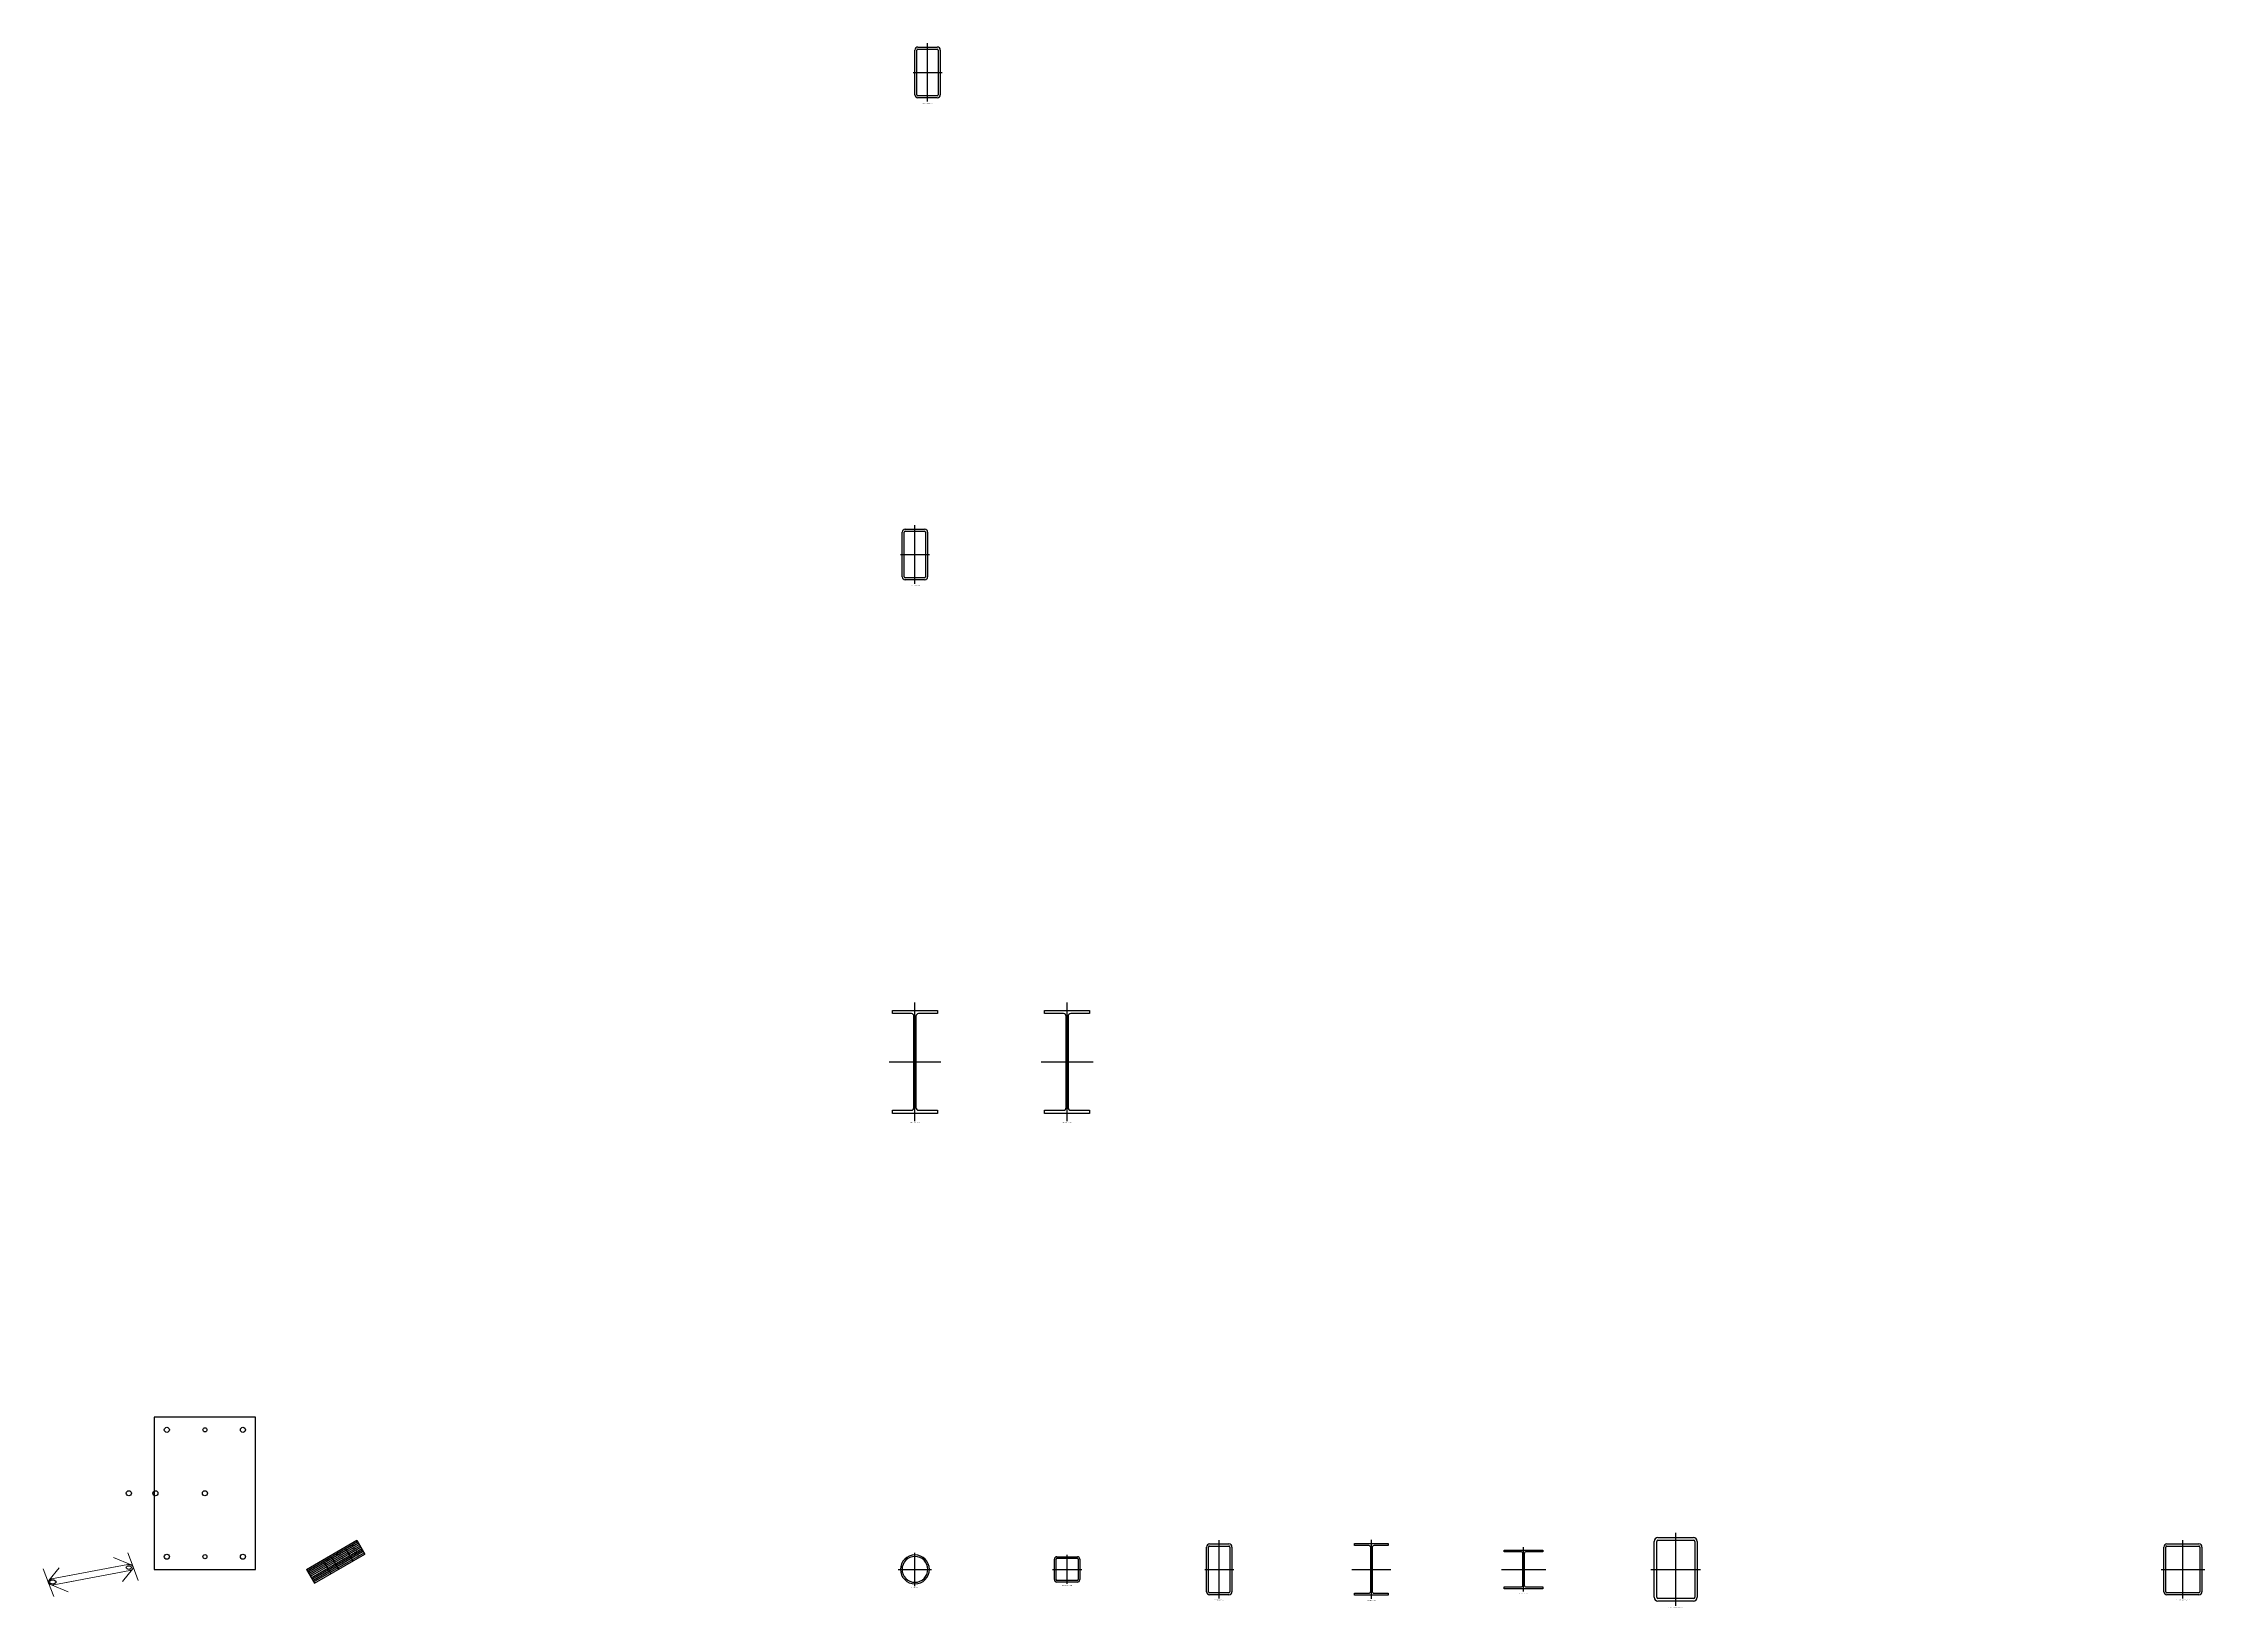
# Model space of a CAD drawing. Header units: millimetres. Extents: x -438 to 8086, y -151 to 6015.
import ezdxf

# ---------------------------------------------------------------- set-up
doc = ezdxf.new("R2010")
doc.units = ezdxf.units.MM
for name, color, linetype in [('MDH_AXES', 8, 'Continuous'), ('MDH_LABEL', 2, 'Continuous'), ('MDH_REBAR_TABLE', 7, 'Continuous'), ('MDH_STEEL', 4, 'Continuous'), ('MDH_TIE', 1, 'Continuous')]:
    doc.layers.add(name, color=color, linetype=linetype)
doc.styles.get("Standard").update_dxf_attribs({"font": 'arial.ttf'})

# ---------------------------------------------------------------- blocks, each defined once
blk = doc.blocks.new('*T1')
at = {"layer": 'MDH_REBAR_TABLE', "color": 0, "linetype": 'ByBlock', "lineweight": -2, "transparency": 16777216}
for p, q in [((0, 0), (199.2, 115)), ((3.2, -5.5), (202.4, 109.5)), ((6.3, -11), (205.5, 104)), ((9.5, -16.5), (208.7, 98.5)), ((12.7, -21.9), (211.9, 93.1)), ((15.8, -27.4), (215, 87.6)), ((199.2, 115), (230.9, 60.2)), ((0, 0), (31.7, -54.8)), ((19, -32.9), (218.2, 82.1)), ((22.2, -38.4), (221.4, 76.6)), ((25.3, -43.9), (224.5, 71.1)), ((28.5, -49.4), (227.7, 65.6)), ((31.7, -54.8), (230.9, 60.2)), ((68.1, 32), (96.6, -17.3)), ((98.4, 49.5), (126.9, 0.2)), ((154.7, 82), (183.2, 32.7))]:
    blk.add_line(p, q, dxfattribs=at)
at = {"layer": 'MDH_REBAR_TABLE', "color": 0, "transparency": 16777216, "char_height": 2.5, "rotation": 30}
for s, insert, width, attachment_point in [('Total area (mm²)', (180.1, 93), 52, 5), ('402.1', (183.3, 87.5), 52, 5), ('1256.6', (186.5, 82.1), 52, 5), ('REBAR PERCENTAGE (snapshot 2026-10-25)', (101.2, 54.8), 227, 5), ('Quantity', (84.9, 38), 32, 5), ('2', (88, 32.5), 32, 5), ('4', (91.2, 27.1), 32, 5), ('6', (94.4, 21.6), 32, 5), ('Area per bar (mm²)', (128.2, 63), 62, 5), ('201.1', (131.3, 57.5), 62, 5), ('314.2', (134.5, 52.1), 62, 5), ('As (mm²)', (137.7, 46.6), 62, 5), ('ρ = As/Ag (%)', (144, 35.6), 62, 5), ('Ag (mm²)', (140.8, 41.1), 62, 5), ('Target ρ (%)', (147.2, 30.1), 62, 5), ('As − As,target (mm²)', (153.5, 19.1), 62, 5), ('As,target (mm²)', (150.3, 24.6), 62, 5), ('1658.8', (189.6, 76.6), 52, 5), ('240,000', (192.8, 71.1), 52, 5), ('0.691', (196, 65.6), 52, 5), ('1.000', (199.1, 60.1), 52, 5), ('2400.0', (202.3, 54.6), 52, 5), ('-741.2', (205.5, 49.1), 52, 5), ('Bar size', (6, -7.5), 72, 4), ('H16', (9.2, -13), 72, 4), ('H20', (12.4, -18.4), 72, 4), ('Total bars', (15.5, -23.9), 72, 4)]:
    blk.add_mtext(s, dxfattribs=dict(at, insert=insert, width=width, attachment_point=attachment_point))
blk = doc.blocks.new('*U4')
for radius, start, end in [(57.1, 0, 180), (57.1, 180, 360), (50.9, 360, 540), (50.9, 180, 360)]:
    blk.add_arc((0, 0), radius, start, end)
blk.add_point((0, 0))
blk = doc.blocks.new('*U8')
for p, q in [((-50, -40.55), (-50, 40.55)), ((-43.7, -40.55), (-43.7, 40.55)), ((-40.55, 50), (40.55, 50)), ((-40.55, 43.7), (40.55, 43.7)), ((43.7, 40.55), (43.7, -40.55)), ((50, 40.55), (50, -40.55)), ((40.55, -43.7), (-40.55, -43.7)), ((40.55, -50), (-40.55, -50))]:
    blk.add_line(p, q)
for centre, radius, start, end in [((-40.55, 40.55), 9.45, 90, 180), ((-40.55, 40.55), 3.15, 90, 180), ((40.55, 40.55), 9.45, 0, 90), ((40.55, 40.55), 3.15, 360, 450), ((-40.55, -40.55), 9.45, 180, 270), ((-40.55, -40.55), 3.15, 180, 270), ((40.55, -40.55), 9.45, 270, 360), ((40.55, -40.55), 3.15, 270, 360)]:
    blk.add_arc(centre, radius, start, end)
blk.add_point((0, 0))
blk = doc.blocks.new('*U13')
for p, q in [((-50, -88), (-50, 88)), ((-42, -88), (-42, 88)), ((-38, 100), (38, 100)), ((-38, 92), (38, 92)), ((42, 88), (42, -88)), ((50, 88), (50, -88)), ((38, -92), (-38, -92)), ((38, -100), (-38, -100))]:
    blk.add_line(p, q)
for centre, radius, start, end in [((-38, 88), 12, 90, 180), ((-38, 88), 4, 90, 180), ((38, 88), 12, 0, 90), ((38, 88), 4, 360, 450), ((-38, -88), 12, 180, 270), ((-38, -88), 4, 180, 270), ((38, -88), 12, 270, 360), ((38, -88), 4, 270, 360)]:
    blk.add_arc(centre, radius, start, end)
blk.add_point((0, 0))
blk = doc.blocks.new('*U17')
for p, q in [((-66.6, 101.6), (66.6, 101.6)), ((-66.6, 93.8), (-66.6, 101.6)), ((-10.45, 93.8), (-66.6, 93.8)), ((-2.85, -86.2), (-2.85, 86.2)), ((2.85, 86.2), (2.85, -86.2)), ((66.6, 93.8), (10.45, 93.8)), ((66.6, 101.6), (66.6, 93.8)), ((-66.6, -101.6), (-66.6, -93.8)), ((-66.6, -93.8), (-10.45, -93.8)), ((66.6, -101.6), (-66.6, -101.6)), ((10.45, -93.8), (66.6, -93.8)), ((66.6, -93.8), (66.6, -101.6))]:
    blk.add_line(p, q)
for centre, start, end in [((-10.45, 86.2), 0, 90), ((10.45, 86.2), 90, 180), ((-10.45, -86.2), 270, 360), ((10.45, -86.2), 180, 270)]:
    blk.add_arc(centre, 7.6, start, end)
blk.add_point((0, 0))
blk = doc.blocks.new('*U19')
for p, q in [((-76.1, 76.2), (76.1, 76.2)), ((-76.1, 69.4), (-76.1, 76.2)), ((-10.5, 69.4), (-76.1, 69.4)), ((-2.9, -61.8), (-2.9, 61.8)), ((2.9, 61.8), (2.9, -61.8)), ((76.1, 69.4), (10.5, 69.4)), ((76.1, 76.2), (76.1, 69.4)), ((-76.1, -76.2), (-76.1, -69.4)), ((-76.1, -69.4), (-10.5, -69.4)), ((76.1, -76.2), (-76.1, -76.2)), ((10.5, -69.4), (76.1, -69.4)), ((76.1, -69.4), (76.1, -76.2))]:
    blk.add_line(p, q)
for centre, start, end in [((-10.5, 61.8), 0, 90), ((10.5, 61.8), 90, 180), ((-10.5, -61.8), 270, 360), ((10.5, -61.8), 180, 270)]:
    blk.add_arc(centre, 7.6, start, end)
blk.add_point((0, 0))
blk = doc.blocks.new('*U21')
for p, q in [((-88.95, 203.2), (88.95, 203.2)), ((-88.95, 190.4), (-88.95, 203.2)), ((-14.15, 190.4), (-88.95, 190.4)), ((-3.95, -180.2), (-3.95, 180.2)), ((3.95, 180.2), (3.95, -180.2)), ((88.95, 190.4), (14.15, 190.4)), ((88.95, 203.2), (88.95, 190.4)), ((-88.95, -203.2), (-88.95, -190.4)), ((-88.95, -190.4), (-14.15, -190.4)), ((88.95, -203.2), (-88.95, -203.2)), ((14.15, -190.4), (88.95, -190.4)), ((88.95, -190.4), (88.95, -203.2))]:
    blk.add_line(p, q)
for centre, start, end in [((-14.15, 180.2), 0, 90), ((14.15, 180.2), 90, 180), ((-14.15, -180.2), 270, 360), ((14.15, -180.2), 180, 270)]:
    blk.add_arc(centre, 10.2, start, end)
blk.add_point((0, 0))
blk = doc.blocks.new('*U23')
for p, q in [((-88.95, 203.2), (88.95, 203.2)), ((-88.95, 190.4), (-88.95, 203.2)), ((-14.15, 190.4), (-88.95, 190.4)), ((-3.95, -180.2), (-3.95, 180.2)), ((3.95, 180.2), (3.95, -180.2)), ((88.95, 190.4), (14.15, 190.4)), ((88.95, 203.2), (88.95, 190.4)), ((-88.95, -203.2), (-88.95, -190.4)), ((-88.95, -190.4), (-14.15, -190.4)), ((88.95, -203.2), (-88.95, -203.2)), ((14.15, -190.4), (88.95, -190.4)), ((88.95, -190.4), (88.95, -203.2))]:
    blk.add_line(p, q)
for centre, start, end in [((-14.15, 180.2), 360, 450), ((14.15, 180.2), 90, 180), ((-14.15, -180.2), 270, 360), ((14.15, -180.2), 180, 270)]:
    blk.add_arc(centre, 10.2, start, end)
blk.add_point((0, 0))
blk = doc.blocks.new('*U25')
for p, q in [((-50, -88), (-50, 88)), ((-42, -88), (-42, 88)), ((-38, 100), (38, 100)), ((-38, 92), (38, 92)), ((42, 88), (42, -88)), ((50, 88), (50, -88)), ((38, -92), (-38, -92)), ((38, -100), (-38, -100))]:
    blk.add_line(p, q)
for centre, radius, start, end in [((-38, 88), 12, 90, 180), ((-38, 88), 4, 90, 180), ((38, 88), 12, 0, 90), ((38, 88), 4, 360, 450), ((-38, -88), 12, 180, 270), ((-38, -88), 4, 180, 270), ((38, -88), 12, 270, 360), ((38, -88), 4, 270, 360)]:
    blk.add_arc(centre, radius, start, end)
blk.add_point((0, 0))
blk = doc.blocks.new('*U27')
for p, q in [((-50, -88), (-50, 88)), ((-42, -88), (-42, 88)), ((-38, 100), (38, 100)), ((-38, 92), (38, 92)), ((42, 88), (42, -88)), ((50, 88), (50, -88)), ((38, -92), (-38, -92)), ((38, -100), (-38, -100))]:
    blk.add_line(p, q)
for centre, radius, start, end in [((-38, 88), 12, 90, 180), ((-38, 88), 4, 90, 180), ((38, 88), 12, 0, 90), ((38, 88), 4, 360, 450), ((-38, -88), 12, 180, 270), ((-38, -88), 4, 180, 270), ((38, -88), 12, 270, 360), ((38, -88), 4, 270, 360)]:
    blk.add_arc(centre, radius, start, end)
blk.add_point((0, 0))
blk = doc.blocks.new('*U29')
for p, q in [((-85, -110), (-85, 110)), ((-75, -110), (-75, 110)), ((-70, 125), (70, 125)), ((-70, 115), (70, 115)), ((75, 110), (75, -110)), ((85, 110), (85, -110)), ((70, -115), (-70, -115)), ((70, -125), (-70, -125))]:
    blk.add_line(p, q)
for centre, radius, start, end in [((-70, 110), 15, 90, 180), ((-70, 110), 5, 90, 180), ((70, 110), 15, 0, 90), ((70, 110), 5, 360, 450), ((-70, -110), 15, 180, 270), ((-70, -110), 5, 180, 270), ((70, -110), 15, 270, 360), ((70, -110), 5, 270, 360)]:
    blk.add_arc(centre, radius, start, end)
blk.add_point((0, 0))
blk = doc.blocks.new('*U31')
for p, q in [((-75, -88), (-75, 88)), ((-67, -88), (-67, 88)), ((-63, 100), (63, 100)), ((-63, 92), (63, 92)), ((67, 88), (67, -88)), ((75, 88), (75, -88)), ((63, -92), (-63, -92)), ((63, -100), (-63, -100))]:
    blk.add_line(p, q)
for centre, radius, start, end in [((-63, 88), 12, 90, 180), ((-63, 88), 4, 90, 180), ((63, 88), 12, 0, 90), ((63, 88), 4, 360, 450), ((-63, -88), 12, 180, 270), ((-63, -88), 4, 180, 270), ((63, -88), 12, 270, 360), ((63, -88), 4, 270, 360)]:
    blk.add_arc(centre, radius, start, end)
blk.add_point((0, 0))

msp = doc.modelspace()

# ---------------------------------------------------------------- linework, layer by layer
msp.add_lwpolyline([(0, 0), (400, 0), (400, 600), (0, 600)], close=True)
for centre, radius in [((50, 550), 10), ((200, 550), 8), ((350, 550), 10), ((-100, 300), 10), ((5, 300), 10), ((200, 300, 25), 10), ((50, 50), 10), ((200, 50), 8), ((350, 50), 10)]:
    msp.add_circle(centre, radius)
at = {"extrusion": (0, 0.707107, 0.707107)}
for centre, radius in [((100, 40, 50), 10), ((400, 120, 50), 12.5)]:
    msp.add_circle(centre, radius, dxfattribs=at)
at = {"layer": 'MDH_AXES'}
for p, q in [((3050, 5785), (3050, 6015)), ((2992.5, 5900), (3107.5, 5900)), ((3000, 3885), (3000, 4115)), ((2942.5, 4000), (3057.5, 4000)), ((3000, 1766.3), (3000, 2233.7)), ((3600, 1766.3), (3600, 2233.7)), ((2897.7, 2000), (3102.3, 2000)), ((3497.7, 2000), (3702.3, 2000)), ((4200, -115), (4200, 115)), ((4800, -116.8), (4800, 116.8)), ((5400, -87.6), (5400, 87.6)), ((6000, -143.8), (6000, 143.8)), ((8000, -115), (8000, 115)), ((2934.3, 0), (3065.7, 0)), ((3000, -65.7), (3000, 65.7)), ((3542.5, 0), (3657.5, 0)), ((3600, -57.5), (3600, 57.5)), ((4142.5, 0), (4257.5, 0)), ((4723.4, 0), (4876.6, 0)), ((5312.5, 0), (5487.5, 0)), ((5902.2, 0), (6097.8, 0)), ((7913.8, 0), (8086.2, 0))]:
    msp.add_line(p, q, dxfattribs=at)
at = {"layer": 'MDH_TIE', "lineweight": 18, "extrusion": (0, 0.707107, 0.707107), "elevation": 50}
for points in [[(103.7, -41.8), (83.1, 35.5, -0.414214), (95.5, 56.9), (395.5, 136.9, -0.414214), (416.9, 124.5), (437.5, 47.2)], [(62.5, 112.8), (83.1, 35.5, 0.414214), (104.5, 23.1), (404.5, 103.1, 0.414214), (416.9, 124.5), (396.3, 201.8)], [(181.8, 43.7), (104.5, 23.1, -1), (95.5, 56.9), (395.5, 136.9, -1), (404.5, 103.1), (327.2, 82.5)], [(172.8, 77.5), (95.5, 56.9, 1), (104.5, 23.1), (404.5, 103.1, 1), (395.5, 136.9), (318.2, 116.3)], [(160.5, -15.2), (91.2, 24.9, -0.668179), (95.5, 56.9), (395.5, 136.9, -0.668179), (415.1, 111.2), (375.1, 42)], [(124.9, 118), (84.9, 48.8, 0.668179), (104.5, 23.1), (404.5, 103.1, 0.668179), (408.8, 135.1), (339.5, 175.2)]]:
    msp.add_lwpolyline(points, format="xyb", dxfattribs=at)

# ---------------------------------------------------------------- block references
msp.add_blockref('*T1', (600, 0))
at = {"layer": 'MDH_STEEL'}
for name, p in [('*U27', (3050, 5900)), ('*U25', (3000, 4000)), ('*U21', (3000, 2000)), ('*U23', (3600, 2000)), ('*U13', (4200, 0)), ('*U17', (4800, 0)), ('*U29', (6000, 0)), ('*U31', (8000, 0)), ('*U4', (3000, 0)), ('*U8', (3600, 0)), ('*U19', (5400, 0))]:
    msp.add_blockref(name, p, dxfattribs=at)

# ---------------------------------------------------------------- texts
at = {"layer": 'MDH_LABEL', "char_height": 2.5, "attachment_point": 2}
for s, insert in [('DEMO RHS 200x100x8.0', (3050, 5780)), ('DEMO RHS 200x100x8.0', (3000, 3880)), ('DEMO UB 406x178x60', (3000, 1761.3)), ('DEMO UB 406x178x60', (3600, 1761.3)), ('DEMO CHS 114.3x6.3', (3000, -70.7)), ('DEMO SHS 100x100x6.3', (3600, -62.5)), ('DEMO RHS 200x100x8.0', (4200, -120)), ('DEMO UB 203x133x25', (4800, -121.8)), ('DEMO UC 152x152x23', (5400, -92.6)), ('Custom RHS H=250 B=170 t=10 r=15', (6000, -148.8)), ('Custom RHS H=200 B=150 t=8 r=12', (8000, -120))]:
    msp.add_mtext(s, dxfattribs=dict(at, insert=insert))

doc.saveas('drawing.dxf')
